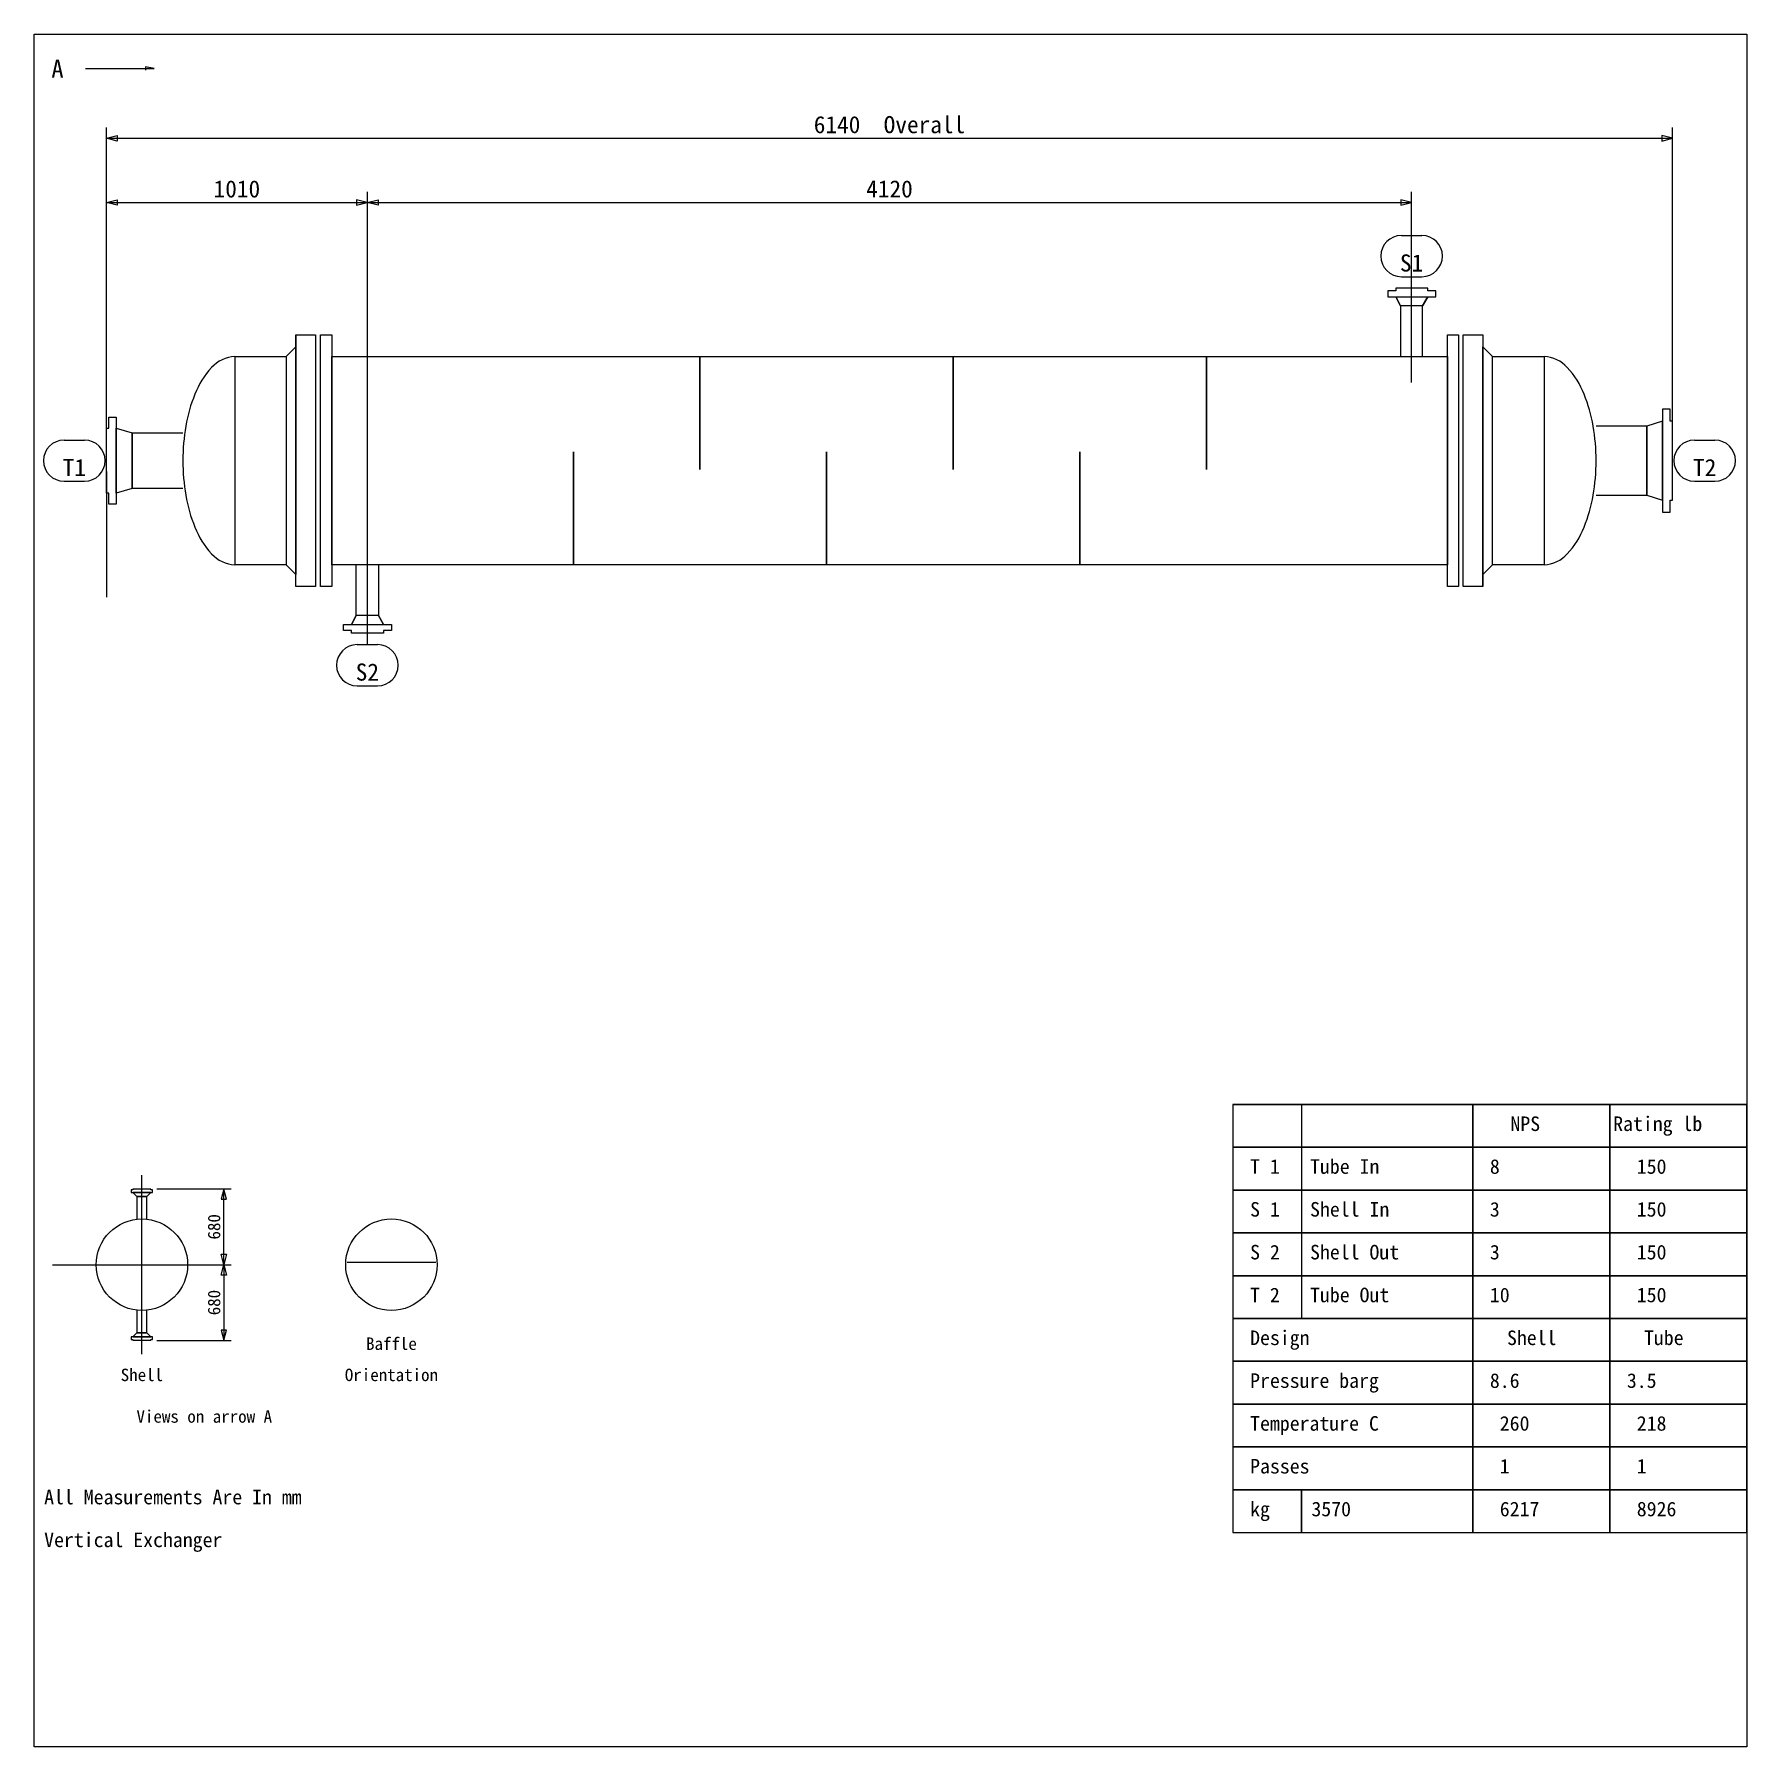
# Model space of a CAD drawing. Header units: millimetres. Extents: x -3006 to 2296, y -71 to 9552.
# Drawn here: x 1316 to 2296, y 5331 to 6311 of the extents above; entities that cross this region are included whole.
import ezdxf
from ezdxf.enums import TextEntityAlignment as Align

# ---------------------------------------------------------------- set-up
doc = ezdxf.new("R2010")
doc.units = ezdxf.units.MM
for name, color, linetype in [('1', 7, 'Continuous'), ('11', 7, 'Continuous'), ('12', 7, 'Continuous'), ('2', 7, 'Continuous'), ('7', 7, 'Continuous'), ('8', 7, 'Continuous')]:
    doc.layers.add(name, color=color, linetype=linetype)

msp = doc.modelspace()

# ---------------------------------------------------------------- texts
at = {"layer": '1'}
msp.add_text('A', height=10.294, dxfattribs=at).set_placement((1325.369, 6296.508), align=Align.TOP_LEFT)
for s, height, p in [('6140  Overall', 9.80392, (1805.182, 6251.568)), ('1010', 9.8039, (1431.573, 6214.769)), ('4120', 9.8039, (1805.182, 6214.769)), ('S1', 9.8039, (2104.098, 6172.367)), ('T1', 9.8039, (1338.498, 6055.264)), ('T2', 9.8039, (2271.866, 6055.264)), ('S2', 9.8039, (1506.266, 5938.161))]:
    msp.add_text(s, height=height, dxfattribs=at).set_placement(p, align=Align.BOTTOM_CENTER)
for p in [(1424.189, 5628.409), (1424.189, 5585.055)]:
    msp.add_text('680', height=7.1301, rotation=90, dxfattribs=at).set_placement(p, align=Align.BOTTOM_CENTER)
for s, height, p in [('Baffle', 7.1301, (1520.047, 5565.065)), ('Shell', 7.1301, (1377.19, 5547.208)), ('Orientation', 7.13012, (1520.047, 5547.208)), ('Views on arrow A', 7.13012, (1412.905, 5523.399))]:
    msp.add_text(s, height=height, dxfattribs=at).set_placement(p, align=Align.TOP_CENTER)
at = {"layer": '12'}
for s, height, p in [('NPS', 8.3333, (2160.664, 5691.606)), ('Rating lb', 8.3333, (2219.487, 5691.606)), ('T 1', 8.3333, (2011.644, 5667.096)), ('Tube In', 8.3333, (2045.958, 5667.096)), ('8', 8.333, (2148.899, 5667.096)), (' 150', 8.3333, (2227.33, 5667.096)), ('S 1', 8.3333, (2011.644, 5642.586)), ('Shell In', 8.3333, (2045.958, 5642.586)), ('3', 8.333, (2148.899, 5642.586)), (' 150', 8.3333, (2227.33, 5642.586)), ('S 2', 8.3333, (2011.644, 5618.077)), ('Shell Out', 8.3333, (2045.958, 5618.077)), ('3', 8.333, (2148.899, 5618.077)), (' 150', 8.3333, (2227.33, 5618.077)), ('T 2', 8.3333, (2011.644, 5593.567)), ('Tube Out', 8.3333, (2045.958, 5593.567)), ('10', 8.3333, (2148.899, 5593.567)), (' 150', 8.3333, (2227.33, 5593.567)), ('Design', 8.3333, (2011.644, 5569.057)), ('Shell', 8.3333, (2158.703, 5569.057)), ('Tube', 8.3333, (2237.134, 5569.057)), ('Pressure barg', 8.33333, (2011.644, 5544.547)), ('8.6', 8.3333, (2148.899, 5544.547)), ('3.5', 8.3333, (2227.33, 5544.547)), ('Temperature C', 8.33333, (2011.644, 5520.037)), (' 260', 8.3333, (2148.899, 5520.037)), (' 218', 8.3333, (2227.33, 5520.037)), ('Passes', 8.3333, (2011.644, 5495.528)), (' 1', 8.3333, (2148.899, 5495.528)), (' 1', 8.3333, (2227.33, 5495.528)), (' All Measurements Are In mm', 8.33333, (1315.566, 5477.88)), ('kg', 8.3333, (2011.644, 5471.018)), (' 3570', 8.3333, (2041.056, 5471.018)), (' 6217', 8.3333, (2148.899, 5471.018)), (' 8926', 8.3333, (2227.33, 5471.018)), (' Vertical Exchanger', 8.33333, (1315.566, 5453.371))]:
    msp.add_text(s, height=height, dxfattribs=at).set_placement(p, align=Align.TOP_LEFT)

# ---------------------------------------------------------------- linework, layer by layer
at = {"layer": '1'}
for p, q in [((1344.977, 6291.606), (1384.193, 6291.606)), ((1356.88, 6073.157), (1356.88, 6257.696)), ((2253.483, 6073.157), (2253.483, 6257.696)), ((1356.88, 6145.204), (1356.88, 6220.897)), ((1506.266, 5962.181), (1506.266, 6220.897)), ((2104.098, 6111.814), (2104.098, 6220.897)), ((2098.215, 6195.897), (2109.98, 6195.897)), ((2098.215, 6172.367), (2109.98, 6172.367)), ((1332.616, 6078.794), (1344.38, 6078.794)), ((2265.983, 6078.794), (2277.748, 6078.794)), ((1356.88, 6060.902), (1356.88, 5988.854)), ((1332.616, 6055.264), (1344.38, 6055.264)), ((2265.983, 6055.264), (2277.748, 6055.264)), ((1500.383, 5961.691), (1512.148, 5961.691)), ((1500.383, 5938.161), (1512.148, 5938.161)), ((1377.19, 5555.567), (1377.19, 5657.897)), ((1385.651, 5650.086), (1428.355, 5650.086)), ((1326.025, 5606.732), (1428.355, 5606.732)), ((1385.651, 5563.378), (1428.355, 5563.378))]:
    msp.add_line(p, q, dxfattribs=at)
for points in [[(1384.193, 6291.606), (1379.291, 6292.586), (1379.291, 6290.626)], [(1356.88, 6251.568), (1362.969, 6253.163), (1362.969, 6249.974), (1356.88, 6251.568), (2253.483, 6251.568), (2247.395, 6253.163), (2247.395, 6249.974), (2253.483, 6251.568)], [(1356.88, 6214.748), (1362.969, 6216.342), (1362.969, 6213.298), (1356.88, 6214.748), (1506.193, 6214.748), (1500.105, 6216.342), (1500.105, 6213.298), (1506.193, 6214.748)], [(1506.193, 6214.748), (1512.427, 6216.342), (1512.427, 6213.298), (1506.193, 6214.748), (2104.025, 6214.748), (2097.937, 6216.342), (2097.937, 6213.298), (2104.025, 6214.748)], [(1424.173, 5606.732), (1422.645, 5612.716), (1425.701, 5612.716), (1424.173, 5606.732), (1424.173, 5650.022), (1422.645, 5644.165), (1425.701, 5644.165), (1424.173, 5650.022)], [(1424.173, 5606.732), (1425.701, 5600.748), (1422.645, 5600.748), (1424.173, 5606.732), (1424.173, 5563.442), (1425.701, 5569.299), (1422.645, 5569.299), (1424.173, 5563.442)]]:
    msp.add_lwpolyline(points, dxfattribs=at)
for centre, start, end in [((2098.215, 6184.132), 90, 270), ((2109.98, 6184.132), 270, 90), ((1332.616, 6067.029), 90, 270), ((1344.38, 6067.029), 270, 90), ((2265.983, 6067.029), 90, 270), ((2277.748, 6067.029), 270, 90), ((1500.383, 5949.926), 90, 270), ((1512.148, 5949.926), 270, 90)]:
    msp.add_arc(centre, 11.765, start, end, dxfattribs=at)
at = {"layer": '11'}
for points in [[(1315.566, 6311.149), (2295.958, 6311.149), (2295.958, 5330.756), (1315.566, 5330.756), (1315.566, 6311.149)], [(2001.84, 5698.469), (2295.958, 5698.469), (2001.84, 5698.469), (2001.84, 5673.959), (2295.958, 5673.959), (2001.84, 5673.959), (2001.84, 5649.449), (2295.958, 5649.449), (2001.84, 5649.449), (2001.84, 5624.939), (2295.958, 5624.939), (2001.84, 5624.939), (2001.84, 5600.43), (2295.958, 5600.43), (2001.84, 5600.43), (2001.84, 5575.92), (2295.958, 5575.92), (2001.84, 5575.92), (2001.84, 5551.41), (2295.958, 5551.41), (2001.84, 5551.41), (2001.84, 5526.9), (2295.958, 5526.9), (2001.84, 5526.9), (2001.84, 5502.39), (2295.958, 5502.39), (2001.84, 5502.39), (2001.84, 5477.88), (2295.958, 5477.88), (2001.84, 5477.88), (2001.84, 5453.371), (2041.056, 5453.371), (2041.056, 5477.88), (2041.056, 5453.371), (2139.095, 5453.371), (2139.095, 5698.469), (2139.095, 5453.371), (2217.526, 5453.371), (2217.526, 5698.469), (2217.526, 5453.371), (2295.958, 5453.371), (2295.958, 5698.469), (2041.056, 5698.469), (2041.056, 5575.92)]]:
    msp.add_lwpolyline(points, dxfattribs=at)
at = {"layer": '2'}
for p, q in [((1430.45, 6126.609), (1430.45, 6126.609)), ((2179.914, 6126.609), (2179.914, 6126.609)), ((1430.45, 6007.449), (1430.45, 6007.449)), ((2179.914, 6007.449), (2179.914, 6007.449)), ((1494.629, 5608.26), (1545.466, 5608.26))]:
    msp.add_line(p, q, dxfattribs=at)
for points in [[(2110.404, 6126.609), (2110.404, 6155.602), (2113.303, 6160.821), (2117.942, 6160.821), (2117.942, 6164.3), (2113.303, 6164.3), (2113.303, 6165.75), (2095.038, 6165.75), (2095.038, 6164.3), (2090.399, 6164.3), (2090.399, 6160.821), (2095.038, 6160.821), (2113.303, 6160.821), (2110.404, 6155.602), (2097.647, 6155.602), (2095.038, 6160.821), (2097.647, 6155.602), (2097.647, 6126.609)], [(1459.805, 6126.609), (1465.313, 6132.118), (1465.313, 6139.076), (1476.621, 6139.076), (1476.621, 5994.982), (1465.313, 5994.982), (1465.313, 6139.076), (1465.313, 6001.94), (1459.805, 6007.449)], [(1479.52, 6139.076), (1485.898, 6139.076), (1485.898, 5994.982), (1479.52, 5994.982), (1479.52, 6139.076)], [(2124.61, 6139.076), (2130.989, 6139.076), (2130.989, 5994.982), (2124.61, 5994.982), (2124.61, 6139.076)], [(2150.414, 6007.449), (2144.905, 6001.94), (2144.905, 5994.982), (2133.598, 5994.982), (2133.598, 6139.076), (2144.905, 6139.076), (2144.905, 5994.982), (2144.905, 6132.118), (2150.414, 6126.609)], [(1430.522, 6126.609), (1459.805, 6126.609), (1459.805, 6007.449), (1430.522, 6007.449), (1430.522, 6126.609)], [(1485.898, 6126.609), (2124.61, 6126.609), (2124.61, 6007.449), (1485.898, 6007.449), (1485.898, 6126.609)], [(2150.414, 6126.609), (2179.987, 6126.609), (2179.987, 6007.449), (2150.414, 6007.449), (2150.414, 6126.609)], [(1400.659, 6051.083), (1371.667, 6051.083), (1362.389, 6048.474), (1362.389, 6042.095), (1358.185, 6042.095), (1358.185, 6048.474), (1356.88, 6048.474), (1356.88, 6085.585), (1358.185, 6085.585), (1358.185, 6091.963), (1362.389, 6091.963), (1362.389, 6085.585), (1362.389, 6048.474), (1362.389, 6085.585), (1371.667, 6082.975), (1371.667, 6051.083), (1371.667, 6082.975), (1400.659, 6082.975)], [(2209.704, 6047.314), (2238.697, 6047.314), (2247.685, 6044.415), (2247.685, 6037.601), (2252.034, 6037.601), (2252.034, 6044.415), (2253.483, 6044.415), (2253.483, 6089.643), (2252.034, 6089.643), (2252.034, 6096.457), (2247.685, 6096.457), (2247.685, 6089.643), (2247.685, 6044.415), (2247.685, 6089.643), (2238.697, 6086.744), (2238.697, 6047.314), (2238.697, 6086.744), (2209.704, 6086.744)], [(1512.572, 6007.449), (1512.572, 5978.456), (1515.471, 5973.237), (1520.11, 5973.237), (1520.11, 5969.758), (1515.471, 5969.758), (1515.471, 5968.309), (1497.206, 5968.309), (1497.206, 5969.758), (1492.567, 5969.758), (1492.567, 5973.237), (1497.206, 5973.237), (1515.471, 5973.237), (1512.572, 5978.456), (1499.815, 5978.456), (1497.206, 5973.237), (1499.815, 5978.456), (1499.815, 6007.449)], [(1379.991, 5632.706), (1379.991, 5645.693), (1382.283, 5647.985), (1383.302, 5647.985), (1383.302, 5649.513), (1382.283, 5649.513), (1382.283, 5650.022), (1372.097, 5650.022), (1372.097, 5649.513), (1371.079, 5649.513), (1371.079, 5647.985), (1372.097, 5647.985), (1382.283, 5647.985), (1372.097, 5647.985), (1374.389, 5645.693), (1379.991, 5645.693), (1374.389, 5645.693), (1374.389, 5632.706)], [(1374.389, 5580.758), (1374.389, 5567.771), (1372.097, 5565.479), (1371.079, 5565.479), (1371.079, 5563.951), (1372.097, 5563.951), (1372.097, 5563.442), (1382.283, 5563.442), (1382.283, 5563.951), (1383.302, 5563.951), (1383.302, 5565.479), (1382.283, 5565.479), (1372.097, 5565.479), (1382.283, 5565.479), (1379.991, 5567.771), (1374.389, 5567.771), (1379.991, 5567.771), (1379.991, 5580.758)]]:
    msp.add_lwpolyline(points, dxfattribs=at)
for points in [[(1430.45, 6126.609, 0.1989124), (1417.127, 6120.319, 0.0984914), (1407.509, 6105.038, 0.0545957), (1402.355, 6086.844, 0.0436609), (1400.659, 6067.029, 0.0436609), (1402.355, 6047.214, 0.0545957), (1407.509, 6029.02, 0.0984914), (1417.127, 6013.739, 0.1989124), (1430.45, 6007.449, 0.1989124)], [(2179.914, 6007.449, 0.1989124), (2193.237, 6013.739, 0.0984914), (2202.855, 6029.02, 0.0545957), (2208.008, 6047.214, 0.0436609), (2209.704, 6067.029, 0.0436609), (2208.008, 6086.844, 0.0545957), (2202.855, 6105.038, 0.0984914), (2193.237, 6120.319, 0.1989124), (2179.914, 6126.609, 0.1989124)]]:
    msp.add_lwpolyline(points, format="xyb", dxfattribs=at)
for centre in [(1377.19, 5606.732), (1520.047, 5606.732)]:
    msp.add_circle(centre, 26.165, dxfattribs=at)
at = {"layer": '7'}
for points in [[(1624.194, 6007.449), (1624.194, 6007.449), (1624.194, 6072.103), (1624.194, 6072.103), (1624.194, 6007.449)], [(1769.158, 6007.449), (1769.158, 6007.449), (1769.158, 6072.103), (1769.158, 6072.103), (1769.158, 6007.449)], [(1914.122, 6007.449), (1914.122, 6007.449), (1914.122, 6072.103), (1914.122, 6072.103), (1914.122, 6007.449)]]:
    msp.add_lwpolyline(points, dxfattribs=at)
at = {"layer": '8'}
for points in [[(1696.676, 6061.955), (1696.676, 6061.955), (1696.676, 6126.609), (1696.676, 6126.609), (1696.676, 6061.955)], [(1841.64, 6061.955), (1841.64, 6061.955), (1841.64, 6126.609), (1841.64, 6126.609), (1841.64, 6061.955)], [(1986.604, 6061.955), (1986.604, 6061.955), (1986.604, 6126.609), (1986.604, 6126.609), (1986.604, 6061.955)]]:
    msp.add_lwpolyline(points, dxfattribs=at)

msp.set_redraw_order([(e.dxf.handle, doc.entitydb.next_handle()) for e in msp.query("TEXT MTEXT ATTDEF DIMENSION ARC_DIMENSION")])  # texts and dimensions are drawn at this point

doc.saveas('drawing.dxf')
